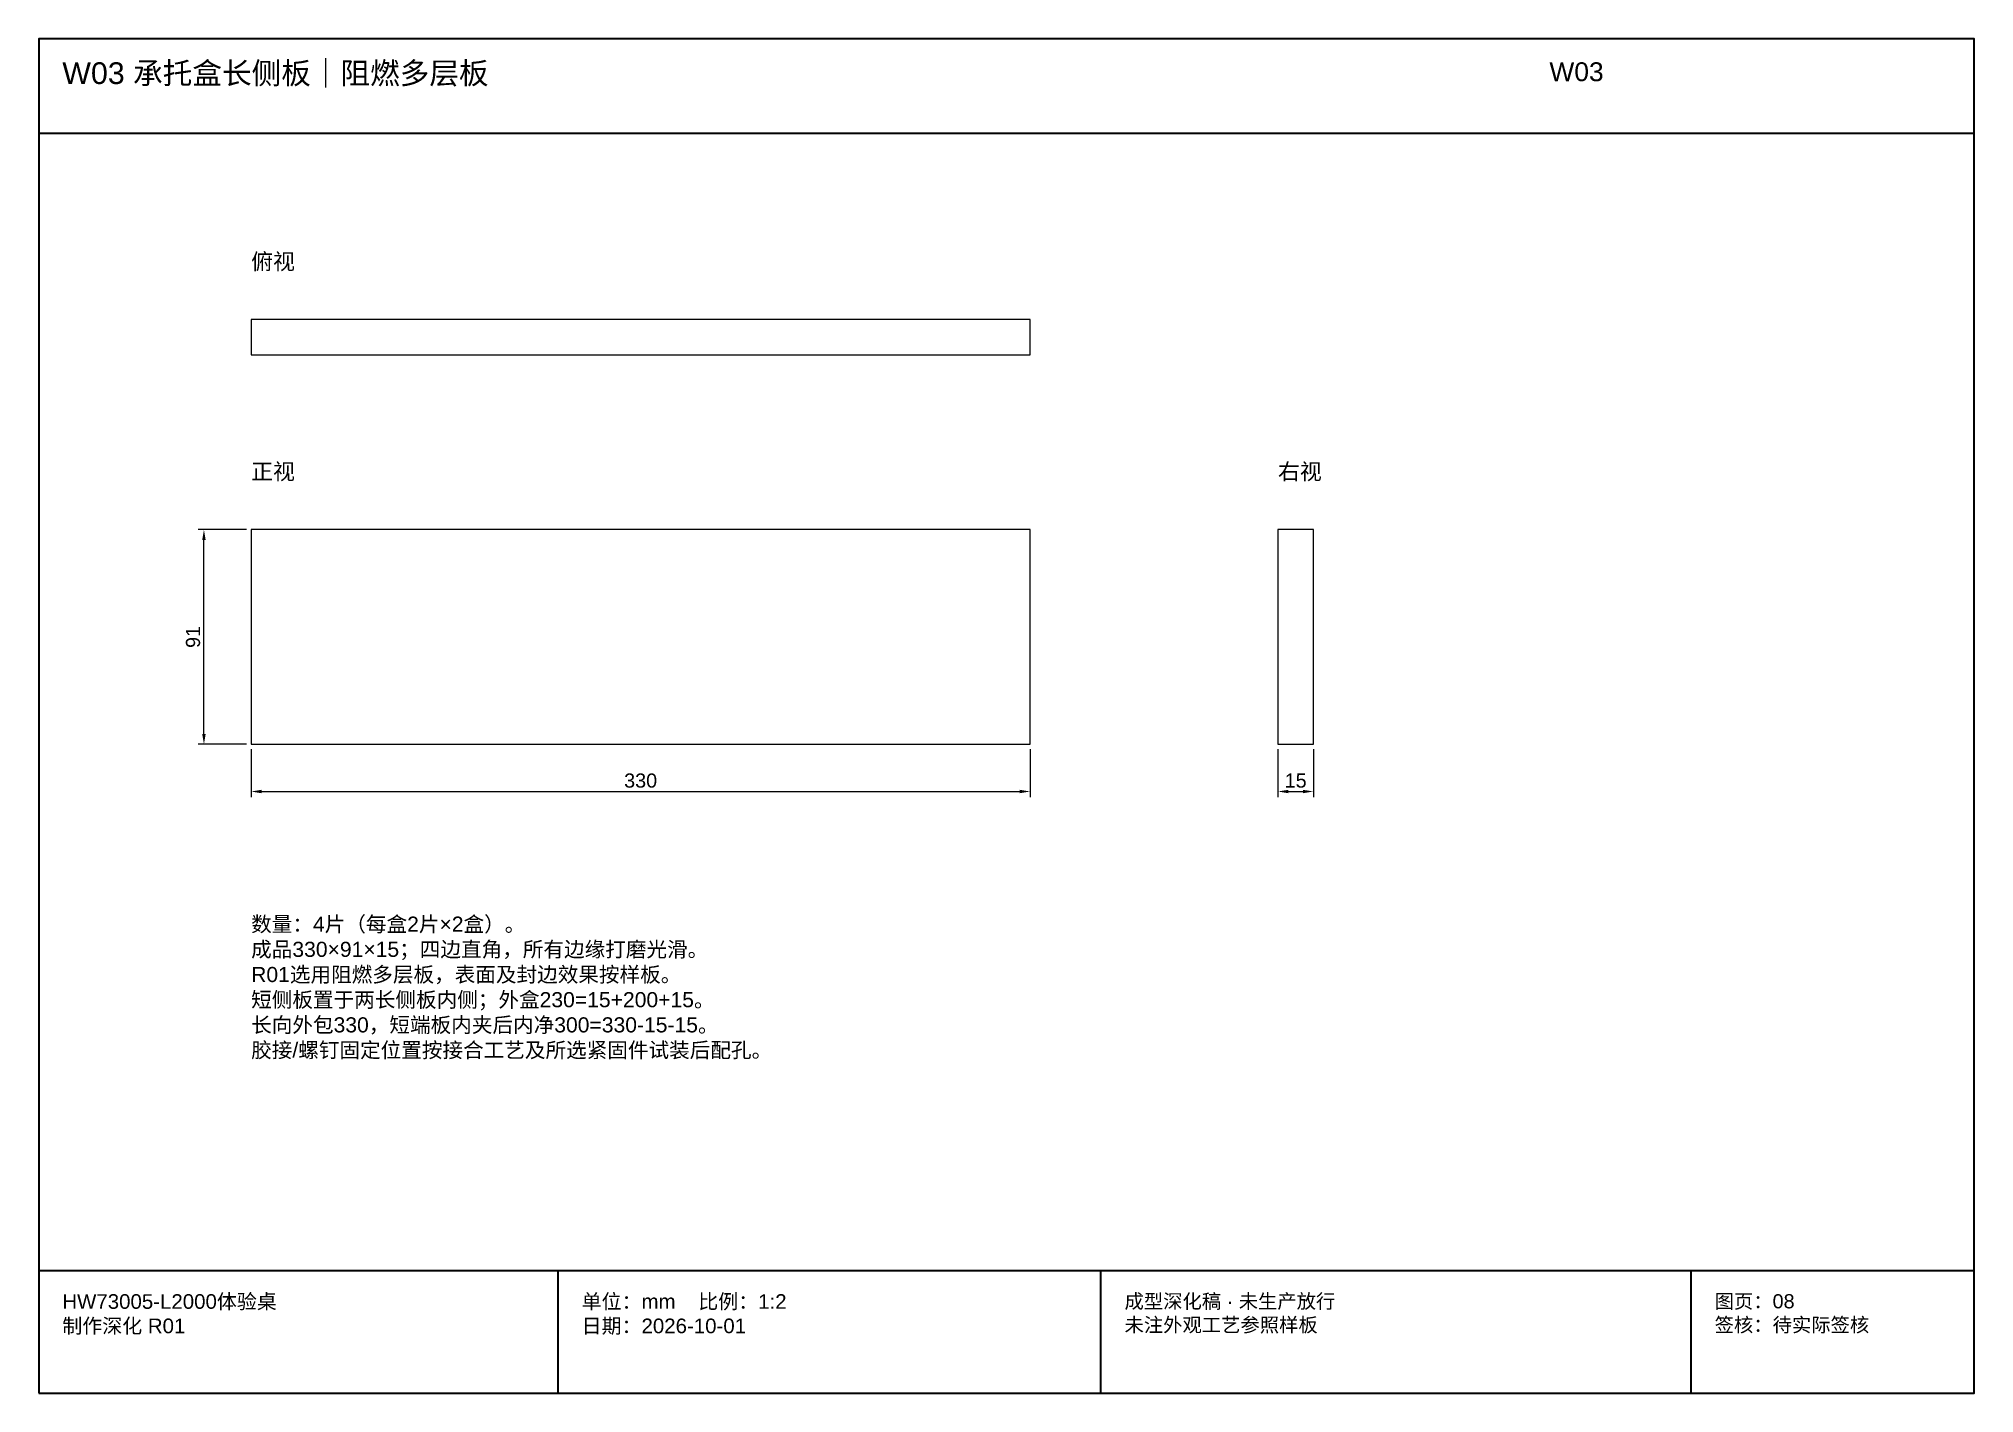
# Model space of a CAD drawing. Header units: millimetres. Extents: x 50 to 288830, y 0 to 4150.
# Drawn here: x 84010 to 84830, y 10 to 584 of the extents above; entities that cross this region are included whole.
import ezdxf

# ---------------------------------------------------------------- set-up
doc = ezdxf.new("R2010")
doc.units = ezdxf.units.MM
for name, color, linetype, lineweight in [('DIM', 7, 'Continuous', 13), ('FRAME', 7, 'Continuous', 35), ('NOTE', 7, 'Continuous', 18), ('OUTLINE', 7, 'Continuous', 25)]:
    doc.layers.add(name, color=color, linetype=linetype, lineweight=lineweight)
doc.styles.add('CN', font='Arial Unicode.ttf')
doc.dimstyles.new('D2', dxfattribs={"dimtxt": 6, "dimasz": 4.4, "dimexe": 2.4, "dimexo": 2, "dimgap": 1.6, "dimtad": 1, "dimdsep": 46, "dimtxsty": 'CN', "dimcen": 2.5, "dimclrd": 7, "dimclre": 7, "dimclrt": 7, "dimazin": 3, "dimtfac": 1, "dimtmove": 0, "dimatfit": 3})

msp = doc.modelspace()

# ---------------------------------------------------------------- texts
at = {"layer": 'NOTE', "attachment_point": 1, "style": 'CN'}
for s, insert, char_height, width in [('W03 承托盒长侧板｜阻燃多层板', (84020, 574), 9.2, 620), ('W03', (84650, 574), 8, 180), ('俯视', (84100, 493), 6.8, 220), ('正视', (84100, 404), 6.8, 220), ('右视', (84535, 404), 6.8, 220), ('数量：4片（每盒2片×2盒）。\\P成品330×91×15；四边直角，所有边缘打磨光滑。\\PR01选用阻燃多层板，表面及封边效果按样板。\\P短侧板置于两长侧板内侧；外盒230=15+200+15。\\P长向外包330，短端板内夹后内净300=330-15-15。\\P胶接/螺钉固定位置按接合工艺及所选紧固件试装后配孔。', (84100, 212), 6.4, 630), ('HW73005-L2000体验桌\\P制作深化 R01', (84020, 52), 6.2, 200), ('单位：mm    比例：1:2\\P日期：2026-10-01', (84240, 52), 6.2, 210), ('成型深化稿 · 未生产放行\\P未注外观工艺参照样板', (84470, 52), 6, 230), ('图页：08\\P签核：待实际签核', (84720, 52), 6, 110)]:
    msp.add_mtext(s, dxfattribs=dict(at, insert=insert, char_height=char_height, width=width))

# ---------------------------------------------------------------- dimensions: what is measured, and where the dimension line sits
at = {"layer": 'DIM'}
msp.add_linear_dim(base=(84080, 285), p1=(84100, 285), p2=(84100, 376), angle=90, dimstyle='D2', dxfattribs=at).render()
for base, p1, p2 in [((84100, 265), (84100, 285), (84430, 285)), ((84535, 265), (84535, 285), (84550, 285))]:
    msp.add_linear_dim(base=base, p1=p1, p2=p2, dimstyle='D2', dxfattribs=at).render()

# ---------------------------------------------------------------- linework, layer by layer
at = {"layer": 'FRAME'}
for p, q in [((84010, 544), (84830, 544)), ((84010, 62), (84830, 62)), ((84230, 10), (84230, 62)), ((84460, 10), (84460, 62)), ((84710, 10), (84710, 62))]:
    msp.add_line(p, q, dxfattribs=at)
msp.add_lwpolyline([(84010, 10), (84830, 10), (84830, 584), (84010, 584)], close=True, dxfattribs=at)
at = {"layer": 'OUTLINE'}
for points in [[(84100, 450), (84430, 450), (84430, 465), (84100, 465)], [(84100, 285), (84430, 285), (84430, 376), (84100, 376)], [(84535, 285), (84550, 285), (84550, 376), (84535, 376)]]:
    msp.add_lwpolyline(points, close=True, dxfattribs=at)

msp.set_redraw_order([(e.dxf.handle, doc.entitydb.next_handle()) for e in msp.query("TEXT MTEXT ATTDEF DIMENSION ARC_DIMENSION")])  # texts and dimensions are drawn at this point

doc.saveas('drawing.dxf')
